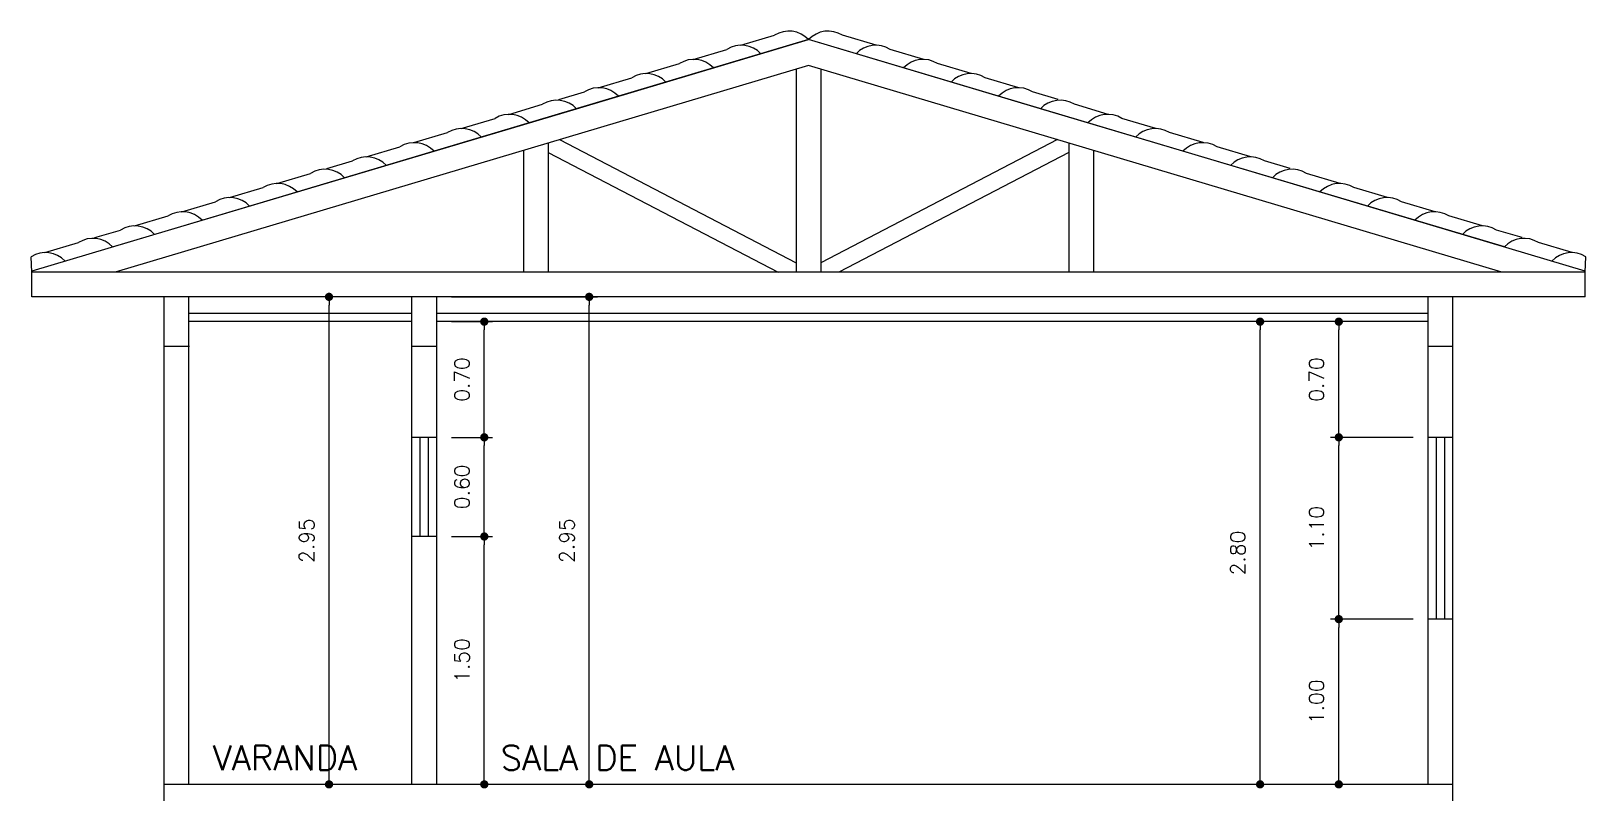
# Model space of a CAD drawing. Extents: x -437 to -220, y 135 to 227.
# Drawn here: x -297.65 to -288.24, y 222.35 to 227.01 of the extents above; entities that cross this region are included whole.
import ezdxf
from ezdxf.enums import TextEntityAlignment as Align

# ---------------------------------------------------------------- set-up
doc = ezdxf.new("R2010")
doc.units = 0
doc.header["$MEASUREMENT"] = 0
doc.layers.get('DEFPOINTS').update_dxf_attribs({"linetype": 'CONTINUOUS'})
for name, color, linetype in [('ALVENARIA', 7, 'CONTINUOUS'), ('ALVENARIA1', 44, 'CONTINUOUS'), ('COBERTURA', 6, 'CONTINUOUS'), ('COTA', 1, 'CONTINUOUS'), ('JAPOR', 142, 'CONTINUOUS'), ('TEXTO3', 3, 'CONTINUOUS')]:
    doc.layers.add(name, color=color, linetype=linetype)
doc.styles.add('SIMPLEX', font='SIMPLEX.SHX')
doc.dimstyles.new('DIM50', dxfattribs={"dimtxt": 0.09, "dimasz": 0.05, "dimexe": 0.05, "dimexo": 0.09, "dimgap": 0.09, "dimtad": 1, "dimzin": 0, "dimdsep": 46, "dimtxsty": 'SIMPLEX', "dimblk": 'DOT', "dimcen": 0.09, "dimadec": 0, "dimazin": 0, "dimtfac": 1, "dimtix": 1, "dimtofl": 0, "dimtmove": 2, "dimatfit": 3, "dimldrblk": 'DOT', "dimfxl": 1, "dimtolj": 1, "dimtzin": 0, "dimarcsym": 0})

msp = doc.modelspace()

# ---------------------------------------------------------------- texts
at = {"layer": 'TEXTO3', "style": 'SIMPLEX'}
for s, p in [('VARANDA', (-296.1139, 222.54)), ('SALA DE AULA', (-294.1014, 222.54))]:
    msp.add_text(s, height=0.15, dxfattribs=at).set_placement(p, align=Align.CENTER)

# ---------------------------------------------------------------- blocks, each defined once
blk = doc.blocks.new('DOT')
at = {"layer": 'ALVENARIA', "color": 0, "linetype": 'ByBlock'}
blk.add_line((-0.5, 0), (-1, 0), dxfattribs=at)
at = {"layer": 'ALVENARIA', "color": 0, "linetype": 'ByBlock', "const_width": 0.5}
blk.add_lwpolyline([(-0.25, 0, 1), (0.25, 0, 1)], format="xyb", close=True, dxfattribs=at)
blk = doc.blocks.new('*D278')
at = {"layer": 'COTA', "color": 0, "lineweight": -2}
for p, q in [((-295.1063, 225.404), (-294.2233, 225.404)), ((-294.2733, 222.504), (-294.2733, 225.354))]:
    blk.add_line(p, q, dxfattribs=at)
at = {"layer": 'DEFPOINTS', "color": 0}
for p in [(-295.1963, 225.404), (-294.2733, 225.404), (-295.1963, 222.454)]:
    blk.add_point(p, dxfattribs=at)
at = {"layer": 'COTA', "color": 0, "lineweight": -2, "xscale": 0.05, "yscale": 0.05, "zscale": 0.05}
for p, rotation in [((-294.2733, 225.404), 90), ((-294.2733, 222.454), 270)]:
    blk.add_blockref('DOT', p, dxfattribs=dict(at, rotation=rotation))
at = {"layer": 'COTA', "color": 0, "insert": (-294.4083, 223.929), "char_height": 0.09, "attachment_point": 5, "rotation": 90, "style": 'SIMPLEX'}
blk.add_mtext('\\A1;2.95', dxfattribs=at)
blk = doc.blocks.new('*D279')
at = {"layer": 'COTA', "color": 0, "lineweight": -2}
for p, q in [((-289.2863, 225.254), (-290.2633, 225.254)), ((-290.2133, 222.504), (-290.2133, 225.204))]:
    blk.add_line(p, q, dxfattribs=at)
at = {"layer": 'DEFPOINTS', "color": 0}
for p in [(-290.2133, 225.254), (-289.1963, 225.254), (-289.1963, 222.454)]:
    blk.add_point(p, dxfattribs=at)
at = {"layer": 'COTA', "color": 0, "lineweight": -2, "xscale": 0.05, "yscale": 0.05, "zscale": 0.05}
for p, rotation in [((-290.2133, 225.254), 90), ((-290.2133, 222.454), 270)]:
    blk.add_blockref('DOT', p, dxfattribs=dict(at, rotation=rotation))
at = {"layer": 'COTA', "color": 0, "insert": (-290.3483, 223.854), "char_height": 0.09, "attachment_point": 5, "rotation": 90, "style": 'SIMPLEX'}
blk.add_mtext('\\A1;2.80', dxfattribs=at)
blk = doc.blocks.new('*D274')
at = {"layer": 'COTA', "color": 0, "lineweight": -2}
for p, q in [((-289.2863, 225.254), (-289.7872, 225.254)), ((-289.7372, 224.604), (-289.7372, 225.204))]:
    blk.add_line(p, q, dxfattribs=at)
at = {"layer": 'DEFPOINTS', "color": 0}
for p in [(-289.7372, 225.254), (-289.1963, 225.254), (-289.1963, 224.554)]:
    blk.add_point(p, dxfattribs=at)
at = {"layer": 'COTA', "color": 0, "lineweight": -2, "xscale": 0.05, "yscale": 0.05, "zscale": 0.05}
for p, rotation in [((-289.7372, 225.254), 90), ((-289.7372, 224.554), 270)]:
    blk.add_blockref('DOT', p, dxfattribs=dict(at, rotation=rotation))
at = {"layer": 'COTA', "color": 0, "insert": (-289.8722, 224.904), "char_height": 0.09, "attachment_point": 5, "rotation": 90, "style": 'SIMPLEX'}
blk.add_mtext('\\A1;0.70', dxfattribs=at)
blk = doc.blocks.new('*D273')
at = {"layer": 'COTA', "color": 0, "lineweight": -2}
for p, q in [((-289.2863, 224.554), (-289.7872, 224.554)), ((-289.7372, 223.504), (-289.7372, 224.504))]:
    blk.add_line(p, q, dxfattribs=at)
at = {"layer": 'DEFPOINTS', "color": 0}
for p in [(-289.7372, 224.554), (-289.1963, 224.554), (-289.1963, 223.454)]:
    blk.add_point(p, dxfattribs=at)
at = {"layer": 'COTA', "color": 0, "lineweight": -2, "xscale": 0.05, "yscale": 0.05, "zscale": 0.05}
for p, rotation in [((-289.7372, 224.554), 90), ((-289.7372, 223.454), 270)]:
    blk.add_blockref('DOT', p, dxfattribs=dict(at, rotation=rotation))
at = {"layer": 'COTA', "color": 0, "insert": (-289.8722, 224.004), "char_height": 0.09, "attachment_point": 5, "rotation": 90, "style": 'SIMPLEX'}
blk.add_mtext('\\A1;1.10', dxfattribs=at)
blk = doc.blocks.new('*D272')
at = {"layer": 'COTA', "color": 0, "lineweight": -2}
for p, q in [((-289.2863, 223.454), (-289.7872, 223.454)), ((-289.7372, 222.504), (-289.7372, 223.404))]:
    blk.add_line(p, q, dxfattribs=at)
at = {"layer": 'DEFPOINTS', "color": 0}
for p in [(-289.7372, 223.454), (-289.1963, 223.454), (-289.1963, 222.454)]:
    blk.add_point(p, dxfattribs=at)
at = {"layer": 'COTA', "color": 0, "lineweight": -2, "xscale": 0.05, "yscale": 0.05, "zscale": 0.05}
for p, rotation in [((-289.7372, 223.454), 90), ((-289.7372, 222.454), 270)]:
    blk.add_blockref('DOT', p, dxfattribs=dict(at, rotation=rotation))
at = {"layer": 'COTA', "color": 0, "insert": (-289.8722, 222.954), "char_height": 0.09, "attachment_point": 5, "rotation": 90, "style": 'SIMPLEX'}
blk.add_mtext('\\A1;1.00', dxfattribs=at)
blk = doc.blocks.new('*D276')
at = {"layer": 'COTA', "color": 0, "lineweight": -2}
for p, q in [((-295.1063, 224.554), (-294.8581, 224.554)), ((-294.9081, 224.004), (-294.9081, 224.504))]:
    blk.add_line(p, q, dxfattribs=at)
at = {"layer": 'DEFPOINTS', "color": 0}
for p in [(-295.1963, 224.554), (-294.9081, 224.554), (-295.1963, 223.954)]:
    blk.add_point(p, dxfattribs=at)
at = {"layer": 'COTA', "color": 0, "lineweight": -2, "xscale": 0.05, "yscale": 0.05, "zscale": 0.05}
for p, rotation in [((-294.9081, 224.554), 90), ((-294.9081, 223.954), 270)]:
    blk.add_blockref('DOT', p, dxfattribs=dict(at, rotation=rotation))
at = {"layer": 'COTA', "color": 0, "insert": (-295.0431, 224.254), "char_height": 0.09, "attachment_point": 5, "rotation": 90, "style": 'SIMPLEX'}
blk.add_mtext('\\A1;0.60', dxfattribs=at)
blk = doc.blocks.new('*D275')
at = {"layer": 'COTA', "color": 0, "lineweight": -2}
for p, q in [((-295.1063, 223.954), (-294.8581, 223.954)), ((-294.9081, 222.504), (-294.9081, 223.904))]:
    blk.add_line(p, q, dxfattribs=at)
at = {"layer": 'DEFPOINTS', "color": 0}
for p in [(-295.1963, 223.954), (-294.9081, 223.954), (-295.1963, 222.454)]:
    blk.add_point(p, dxfattribs=at)
at = {"layer": 'COTA', "color": 0, "lineweight": -2, "xscale": 0.05, "yscale": 0.05, "zscale": 0.05}
for p, rotation in [((-294.9081, 223.954), 90), ((-294.9081, 222.454), 270)]:
    blk.add_blockref('DOT', p, dxfattribs=dict(at, rotation=rotation))
at = {"layer": 'COTA', "color": 0, "insert": (-295.0431, 223.204), "char_height": 0.09, "attachment_point": 5, "rotation": 90, "style": 'SIMPLEX'}
blk.add_mtext('\\A1;1.50', dxfattribs=at)
blk = doc.blocks.new('*D280')
at = {"layer": 'COTA', "color": 0, "lineweight": -2}
for p, q in [((-295.4363, 225.404), (-295.8978, 225.404)), ((-295.8478, 222.504), (-295.8478, 225.354))]:
    blk.add_line(p, q, dxfattribs=at)
at = {"layer": 'DEFPOINTS', "color": 0}
for p in [(-295.8478, 225.404), (-295.3463, 225.404), (-295.3463, 222.454)]:
    blk.add_point(p, dxfattribs=at)
at = {"layer": 'COTA', "color": 0, "lineweight": -2, "xscale": 0.05, "yscale": 0.05, "zscale": 0.05}
for p, rotation in [((-295.8478, 225.404), 90), ((-295.8478, 222.454), 270)]:
    blk.add_blockref('DOT', p, dxfattribs=dict(at, rotation=rotation))
at = {"layer": 'COTA', "color": 0, "insert": (-295.9828, 223.929), "char_height": 0.09, "attachment_point": 5, "rotation": 90, "style": 'SIMPLEX'}
blk.add_mtext('\\A1;2.95', dxfattribs=at)
blk = doc.blocks.new('*D277')
at = {"layer": 'COTA', "color": 0, "lineweight": -2}
for p, q in [((-295.1063, 225.254), (-294.8581, 225.254)), ((-294.9081, 224.604), (-294.9081, 225.204))]:
    blk.add_line(p, q, dxfattribs=at)
at = {"layer": 'DEFPOINTS', "color": 0}
for p in [(-295.1963, 225.254), (-294.9081, 225.254), (-295.1963, 224.554)]:
    blk.add_point(p, dxfattribs=at)
at = {"layer": 'COTA', "color": 0, "lineweight": -2, "xscale": 0.05, "yscale": 0.05, "zscale": 0.05}
for p, rotation in [((-294.9081, 225.254), 90), ((-294.9081, 224.554), 270)]:
    blk.add_blockref('DOT', p, dxfattribs=dict(at, rotation=rotation))
at = {"layer": 'COTA', "color": 0, "insert": (-295.0431, 224.904), "char_height": 0.09, "attachment_point": 5, "rotation": 90, "style": 'SIMPLEX'}
blk.add_mtext('\\A1;0.70', dxfattribs=at)

# ---------------------------------------------------------------- dimensions: what is measured, and where the dimension line sits
at = {"layer": 'COTA'}
for base, p1, p2, picture, middle in [((-295.8478, 225.404), (-295.3463, 222.454), (-295.3463, 225.404), '*D280', (-295.9828, 223.929)), ((-294.2733, 225.404), (-295.1963, 222.454), (-295.1963, 225.404), '*D278', (-294.4083, 223.929)), ((-294.9081, 225.254), (-295.1963, 224.554), (-295.1963, 225.254), '*D277', (-295.0431, 224.904)), ((-290.2133, 225.254), (-289.1963, 222.454), (-289.1963, 225.254), '*D279', (-290.3483, 223.854)), ((-289.7372, 225.254), (-289.1963, 224.554), (-289.1963, 225.254), '*D274', (-289.8722, 224.904)), ((-294.9081, 224.554), (-295.1963, 223.954), (-295.1963, 224.554), '*D276', (-295.0431, 224.254)), ((-289.7372, 224.554), (-289.1963, 223.454), (-289.1963, 224.554), '*D273', (-289.8722, 224.004)), ((-294.9081, 223.954), (-295.1963, 222.454), (-295.1963, 223.954), '*D275', (-295.0431, 223.204)), ((-289.7372, 223.454), (-289.1963, 222.454), (-289.1963, 223.454), '*D272', (-289.8722, 222.954))]:
    dim = msp.add_linear_dim(base=base, p1=p1, p2=p2, angle=90, dimstyle='DIM50', override={"dimse1": 1}, dxfattribs=at)
    dim.commit()
    dim.dimension.update_dxf_attribs({"geometry": picture, "text_midpoint": middle})

# ---------------------------------------------------------------- linework, layer by layer
at = {"layer": 'ALVENARIA'}
for p, q in [((-296.8463, 225.104), (-296.8463, 225.404)), ((-296.6963, 225.104), (-296.6963, 225.404)), ((-296.6917, 225.104), (-296.8417, 225.104)), ((-295.1963, 225.104), (-295.3463, 225.104)), ((-289.0463, 225.104), (-289.1963, 225.104)), ((-295.1963, 224.554), (-295.3463, 224.554)), ((-289.0463, 224.554), (-289.1963, 224.554)), ((-295.1963, 223.954), (-295.3463, 223.954)), ((-289.0463, 223.454), (-289.1963, 223.454)), ((-295.3463, 222.454), (-296.8463, 222.454)), ((-289.0463, 222.454), (-295.3463, 222.454))]:
    msp.add_line(p, q, dxfattribs=at)
at = {"layer": 'ALVENARIA', "linetype": 'Continuous', "ltscale": 0.5}
for p, q in [((-295.3463, 224.554), (-295.3463, 225.404)), ((-295.1963, 224.554), (-295.1963, 225.404)), ((-289.1963, 224.554), (-289.1963, 225.404)), ((-289.0463, 224.554), (-289.0463, 225.404)), ((-295.3463, 222.454), (-295.3463, 223.954)), ((-295.1963, 222.454), (-295.1963, 223.954)), ((-289.1963, 222.454), (-289.1963, 223.454)), ((-289.0463, 222.354), (-289.0463, 223.454))]:
    msp.add_line(p, q, dxfattribs=at)
at = {"layer": 'ALVENARIA1'}
for p, q in [((-295.3463, 225.304), (-296.6963, 225.304)), ((-295.3463, 225.254), (-296.6963, 225.254)), ((-289.1963, 225.304), (-295.1963, 225.304)), ((-289.1963, 225.254), (-295.1963, 225.254)), ((-296.8463, 222.354), (-296.8463, 225.104)), ((-296.6963, 222.454), (-296.6963, 225.104))]:
    msp.add_line(p, q, dxfattribs=at)
at = {"layer": 'COBERTURA'}
for p, q in [((-292.9463, 226.9605), (-297.6463, 225.5605)), ((-294.3499, 226.5423), (-292.9463, 226.9605)), ((-293.356, 226.9265), (-293.1522, 226.9873)), ((-288.2463, 225.5605), (-292.9463, 226.9605)), ((-291.5426, 226.5423), (-292.9463, 226.9605)), ((-292.5365, 226.9265), (-292.7403, 226.9873)), ((-293.6436, 226.8409), (-293.4397, 226.9016)), ((-292.249, 226.8409), (-292.4528, 226.9016)), ((-292.9463, 226.804), (-297.1427, 225.554)), ((-293.9311, 226.7552), (-293.7272, 226.816)), ((-293.0213, 226.7816), (-293.0213, 225.554)), ((-288.7498, 225.554), (-292.9463, 226.804)), ((-292.8713, 226.7816), (-292.8713, 225.554)), ((-291.9615, 226.7552), (-292.1653, 226.816)), ((-294.2186, 226.6696), (-294.0147, 226.7303)), ((-291.674, 226.6696), (-291.8778, 226.7303)), ((-294.7597, 226.5084), (-294.5558, 226.5691)), ((-294.457, 226.5986), (-294.3023, 226.6446)), ((-291.4356, 226.5986), (-291.5903, 226.6446)), ((-291.1329, 226.5084), (-291.3367, 226.5691)), ((-295.7535, 226.1241), (-294.3499, 226.5423)), ((-295.0472, 226.4227), (-294.8433, 226.4834)), ((-290.139, 226.1241), (-291.5426, 226.5423)), ((-290.8453, 226.4227), (-291.0492, 226.4834)), ((-295.3347, 226.3371), (-295.1309, 226.3978)), ((-290.5578, 226.3371), (-290.7617, 226.3978)), ((-295.6222, 226.2514), (-295.4184, 226.3121)), ((-294.6713, 226.2901), (-294.6713, 225.554)), ((-294.5213, 226.3348), (-294.5213, 225.554)), ((-294.4524, 226.3553), (-293.0213, 225.6103)), ((-291.4401, 226.3553), (-292.8713, 225.6103)), ((-291.3713, 226.3348), (-291.3713, 225.554)), ((-291.2213, 226.2901), (-291.2213, 225.554)), ((-290.2703, 226.2514), (-290.4742, 226.3121)), ((-295.8606, 226.1804), (-295.7059, 226.2265)), ((-294.5213, 226.2784), (-293.1295, 225.554)), ((-291.3713, 226.2784), (-292.763, 225.554)), ((-290.0319, 226.1804), (-290.1866, 226.2265)), ((-297.1572, 225.7061), (-295.7536, 226.1243)), ((-296.1633, 226.0903), (-295.9595, 226.1511)), ((-288.7353, 225.7061), (-290.139, 226.1243)), ((-289.7292, 226.0903), (-289.933, 226.1511)), ((-296.4509, 226.0047), (-296.247, 226.0654)), ((-289.4417, 226.0047), (-289.6455, 226.0654)), ((-296.7384, 225.919), (-296.5345, 225.9797)), ((-289.1542, 225.919), (-289.358, 225.9797)), ((-297.0259, 225.8334), (-296.822, 225.8941)), ((-288.8667, 225.8334), (-289.0705, 225.8941)), ((-297.567, 225.6722), (-297.3631, 225.7329)), ((-297.2643, 225.7623), (-297.1096, 225.8084)), ((-288.6283, 225.7623), (-288.783, 225.8084)), ((-288.3256, 225.6722), (-288.5294, 225.7329)), ((-297.6463, 225.554), (-297.6506, 225.6472)), ((-288.2463, 225.554), (-288.2419, 225.6472)), ((-297.6463, 225.404), (-297.6463, 225.5605)), ((-288.2463, 225.554), (-297.6463, 225.554)), ((-288.2463, 225.404), (-288.2463, 225.5605)), ((-288.2463, 225.404), (-297.6463, 225.404)), ((-289.0463, 225.404), (-295.3463, 225.404))]:
    msp.add_line(p, q, dxfattribs=at)
for centre, start, end in [((-293.0655, 226.8491), 43.05845, 122.10898), ((-292.827, 226.8491), 57.89102, 136.94155), ((-293.353, 226.7634), 43.05845, 122.10898), ((-292.5395, 226.7634), 57.89102, 136.94155), ((-293.928, 226.5921), 43.05845, 122.10898), ((-293.6405, 226.6778), 43.05845, 122.10898), ((-292.252, 226.6778), 57.89102, 136.94155), ((-291.9645, 226.5921), 57.89102, 136.94155), ((-294.2155, 226.5064), 43.05845, 122.10898), ((-291.677, 226.5064), 57.89102, 136.94155), ((-294.4691, 226.4309), 43.05845, 122.10898), ((-291.4234, 226.4309), 57.89102, 136.94155), ((-294.7566, 226.3452), 43.05845, 122.10898), ((-291.1359, 226.3452), 57.89102, 136.94155), ((-295.0441, 226.2596), 43.05845, 122.10898), ((-290.8484, 226.2596), 57.89102, 136.94155), ((-295.3316, 226.1739), 43.05845, 122.10898), ((-290.5609, 226.1739), 57.89102, 136.94155), ((-295.6192, 226.0883), 43.05845, 122.10898), ((-290.2734, 226.0883), 57.89102, 136.94155), ((-295.8728, 226.0129), 43.05845, 122.10898), ((-290.0197, 226.0129), 57.89102, 136.94155), ((-296.4478, 225.8415), 43.05845, 122.10898), ((-296.1603, 225.9272), 43.05845, 122.10898), ((-289.7322, 225.9272), 57.89102, 136.94155), ((-289.4447, 225.8415), 57.89102, 136.94155), ((-296.7353, 225.7559), 43.05845, 122.10898), ((-289.1572, 225.7559), 57.89102, 136.94155), ((-297.0228, 225.6702), 43.05845, 122.10898), ((-288.8697, 225.6702), 57.89102, 136.94155), ((-297.2764, 225.5947), 43.05845, 122.10898), ((-288.6161, 225.5947), 57.89102, 136.94155), ((-297.5639, 225.509), 43.05845, 122.10898), ((-288.3286, 225.509), 57.89102, 136.94155)]:
    msp.add_arc(centre, 0.1632, start, end, dxfattribs=at)
at = {"layer": 'JAPOR', "linetype": 'Continuous', "ltscale": 0.5}
for p, q in [((-295.3463, 223.954), (-295.3463, 224.554)), ((-295.2963, 223.954), (-295.2963, 224.554)), ((-295.2463, 223.954), (-295.2463, 224.554)), ((-295.1963, 223.954), (-295.1963, 224.554)), ((-289.1963, 223.454), (-289.1963, 224.554)), ((-289.1463, 223.454), (-289.1463, 224.554)), ((-289.0963, 223.454), (-289.0963, 224.554)), ((-289.0463, 223.454), (-289.0463, 224.554))]:
    msp.add_line(p, q, dxfattribs=at)

msp.set_redraw_order([(e.dxf.handle, doc.entitydb.next_handle()) for e in msp.query("TEXT MTEXT ATTDEF DIMENSION ARC_DIMENSION")])  # texts and dimensions are drawn at this point

doc.saveas('drawing.dxf')
